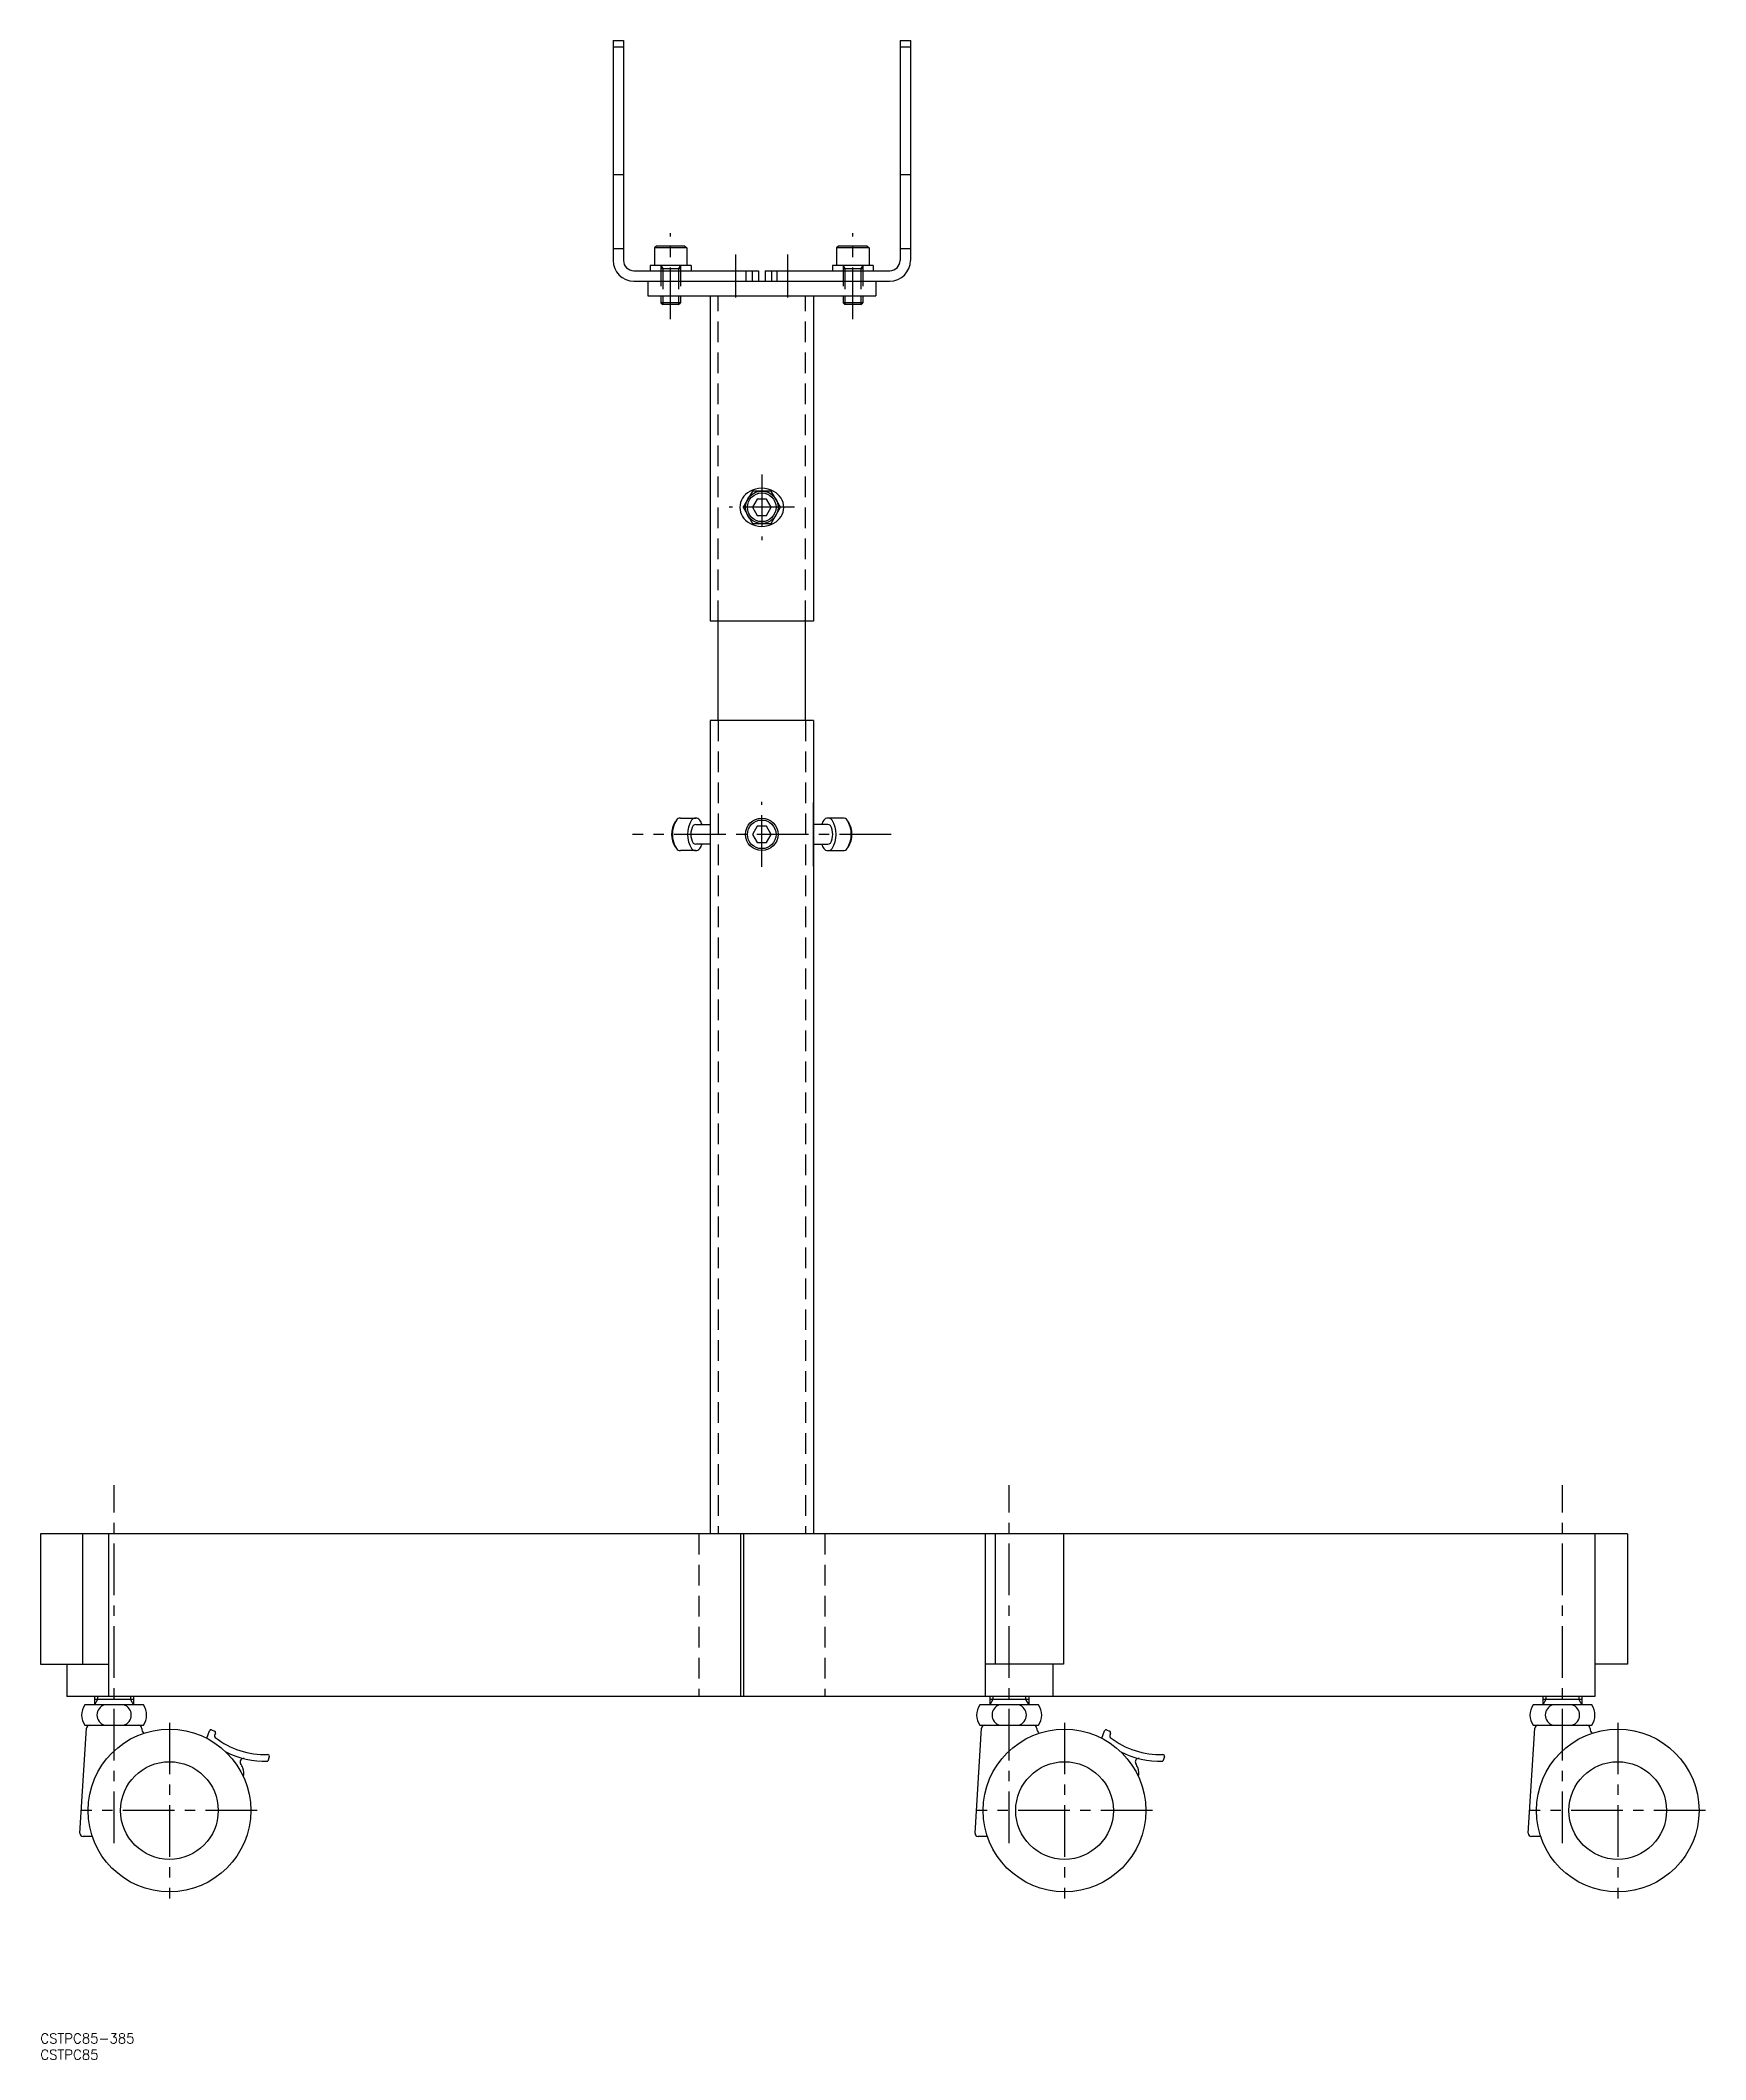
# Model space of a CAD drawing. Extents: x 0 to 1209, y -8 to 1199.
# Drawn here: x 0 to 512, y -8 to 613 of the extents above; entities that cross this region are included whole.
import ezdxf

# ---------------------------------------------------------------- set-up
doc = ezdxf.new("R2010")
doc.units = 0
doc.header["$LTSCALE"] = 0.5
doc.linetypes.add('CENTER', pattern=[50.8, 31.75, -6.35, 6.35, -6.35])
doc.linetypes.add('DASHED', pattern=[19.05, 12.7, -6.35])
doc.layers.get('0').update_dxf_attribs({"linetype": 'CONTINUOUS'})
doc.layers.add('CENTER', color=1, linetype='CENTER')
doc.styles.get("Standard").update_dxf_attribs({"font": 'txt.shx', "height": 10, "bigfont": 'bigfont.shx'})

# ---------------------------------------------------------------- blocks, each defined once
blk = doc.blocks.new('*U91')
at = {"color": 7, "linetype": 'CONTINUOUS'}
blk.add_text('CSTPC85-385', height=3, dxfattribs=at).set_placement((0, -3))
blk = doc.blocks.new('*U92')
at = {"color": 7, "linetype": 'CONTINUOUS'}
blk.add_text('CSTPC85', height=3, dxfattribs=at).set_placement((0, -8))

msp = doc.modelspace()

# ---------------------------------------------------------------- linework, layer by layer
at = {"color": 7, "linetype": 'CONTINUOUS'}
for p, q in [((175.96, 612.55), (175.96, 544.95)), ((175.96, 612.55), (179.16, 612.55)), ((175.96, 610.55), (179.16, 610.55)), ((179.16, 612.55), (179.16, 544.95)), ((264.16, 612.55), (264.16, 544.95)), ((264.16, 612.55), (267.36, 612.55)), ((264.16, 610.55), (267.36, 610.55)), ((267.36, 612.55), (267.36, 544.95)), ((175.96, 571.35), (179.16, 571.35)), ((264.16, 571.35), (267.36, 571.35)), ((175.96, 548.55), (179.16, 548.55)), ((189.26, 549.35), (188.66, 548.75)), ((188.66, 548.75), (188.66, 543.35)), ((198.66, 548.75), (188.66, 548.75)), ((198.06, 549.35), (189.26, 549.35)), ((198.06, 549.35), (198.66, 548.75)), ((198.66, 548.75), (198.66, 543.35)), ((245.26, 549.35), (244.66, 548.75)), ((244.66, 548.75), (244.66, 543.35)), ((254.66, 548.75), (244.66, 548.75)), ((254.06, 549.35), (245.26, 549.35)), ((254.06, 549.35), (254.66, 548.75)), ((254.66, 548.75), (254.66, 543.35)), ((264.16, 548.55), (267.36, 548.55)), ((182.36, 541.75), (220.66, 541.75)), ((199.91, 543.35), (187.41, 543.35)), ((187.41, 543.35), (187.41, 541.75)), ((199.91, 543.35), (199.91, 541.75)), ((218.66, 541.75), (218.66, 538.55)), ((220.66, 541.75), (220.66, 538.55)), ((222.66, 541.75), (260.96, 541.75)), ((222.66, 541.75), (222.66, 538.55)), ((224.66, 541.75), (224.66, 538.55)), ((255.91, 543.35), (243.41, 543.35)), ((243.41, 543.35), (243.41, 541.75)), ((255.91, 543.35), (255.91, 541.75)), ((182.36, 538.55), (260.96, 538.55)), ((186.66, 538.55), (186.66, 534.05)), ((186.66, 534.05), (256.66, 534.05)), ((190.66, 534.05), (190.66, 531.89)), ((190.66, 534.05), (190.66, 531.89)), ((196.66, 534.05), (196.66, 531.89)), ((196.66, 534.05), (196.66, 531.89)), ((205.76, 534.05), (205.76, 434.05)), ((237.21, 534.05), (242.12, 534.05)), ((237.56, 534.05), (237.56, 434.05)), ((246.66, 534.05), (246.66, 531.89)), ((246.66, 534.05), (246.66, 531.89)), ((252.66, 534.05), (252.66, 531.89)), ((252.66, 534.05), (252.66, 531.89)), ((256.66, 538.55), (256.66, 534.05)), ((196.66, 531.89), (190.66, 531.89)), ((190.66, 531.89), (191.21, 531.35)), ((196.66, 531.89), (190.66, 531.89)), ((190.66, 531.89), (191.21, 531.35)), ((196.12, 531.35), (191.21, 531.35)), ((196.12, 531.35), (191.21, 531.35)), ((196.12, 531.35), (196.66, 531.89)), ((196.12, 531.35), (196.66, 531.89)), ((252.66, 531.89), (246.66, 531.89)), ((246.66, 531.89), (247.21, 531.35)), ((252.66, 531.89), (246.66, 531.89)), ((252.12, 531.35), (247.21, 531.35)), ((252.12, 531.35), (247.21, 531.35)), ((252.12, 531.35), (252.66, 531.89)), ((218.78, 474.05), (215.89, 469.05)), ((224.55, 474.05), (218.78, 474.05)), ((227.44, 469.05), (224.55, 474.05)), ((215.89, 469.05), (218.78, 464.05)), ((220.22, 471.55), (218.78, 469.05)), ((218.78, 469.05), (220.22, 466.55)), ((223.11, 471.55), (220.22, 471.55)), ((220.22, 466.55), (223.11, 466.55)), ((224.55, 469.05), (223.11, 471.55)), ((223.11, 466.55), (224.55, 469.05)), ((224.55, 464.05), (227.44, 469.05)), ((218.78, 464.05), (224.55, 464.05)), ((237.56, 434.05), (205.76, 434.05)), ((208.21, 403.55), (208.21, 434.05)), ((235.11, 403.55), (235.11, 434.05)), ((205.76, 403.55), (205.76, 153.55)), ((237.56, 403.55), (205.76, 403.55)), ((237.56, 403.55), (237.56, 153.55)), ((196.68, 373.55), (201.36, 373.55)), ((237.56, 358.73), (237.56, 378.36)), ((246.65, 373.55), (241.97, 373.55)), ((201.36, 371.55), (205.76, 371.55)), ((220.22, 371.05), (218.78, 368.55)), ((218.78, 368.55), (220.22, 366.05)), ((223.11, 371.05), (220.22, 371.05)), ((224.55, 368.55), (223.11, 371.05)), ((223.11, 366.05), (224.55, 368.55)), ((241.97, 371.55), (237.56, 371.55)), ((201.36, 363.55), (196.68, 363.55)), ((205.76, 365.55), (201.36, 365.55)), ((220.22, 366.05), (223.11, 366.05)), ((237.56, 365.55), (241.97, 365.55)), ((241.97, 363.55), (246.65, 363.55)), ((0, 153.55), (0, 113.55)), ((487.66, 153.55), (0, 153.55)), ((12.93, 153.55), (12.93, 113.55)), ((21.02, 103.55), (21.02, 153.55)), ((215.27, 103.55), (215.27, 153.55)), ((216.12, 103.55), (216.12, 153.55)), ((290.31, 153.55), (290.31, 103.55)), ((293.4, 153.55), (293.4, 113.55)), ((314.32, 153.55), (314.32, 113.55)), ((477.66, 153.55), (477.66, 103.55)), ((487.66, 153.55), (487.66, 113.55)), ((0, 113.55), (21.02, 113.55)), ((8.09, 113.55), (8.09, 103.55)), ((314.32, 113.55), (290.31, 113.55)), ((311.23, 103.55), (311.23, 113.55)), ((487.66, 113.55), (477.66, 113.55)), ((477.66, 103.55), (8.09, 103.55)), ((31.65, 101.05), (13.65, 101.05)), ((16.65, 103.55), (16.65, 101.05)), ((28.65, 102.69), (16.65, 102.69)), ((28.65, 103.55), (28.65, 101.05)), ((306.68, 101.05), (288.68, 101.05)), ((291.68, 103.55), (291.68, 101.05)), ((303.68, 102.69), (291.68, 102.69)), ((303.68, 103.55), (303.68, 101.05)), ((476.66, 101.05), (458.66, 101.05)), ((461.66, 103.55), (461.66, 101.05)), ((473.66, 102.69), (461.66, 102.69)), ((473.66, 103.55), (473.66, 101.05)), ((12.15, 61.61), (14.15, 93.81)), ((13.65, 94.75), (31.65, 94.75)), ((31.15, 93.75), (31.15, 93.72)), ((52.58, 93.32), (53.52, 92.98)), ((287.18, 61.61), (289.18, 93.81)), ((288.68, 94.75), (306.68, 94.75)), ((306.18, 93.75), (306.18, 93.72)), ((327.61, 93.32), (328.55, 92.98)), ((457.17, 61.61), (459.17, 93.81)), ((458.66, 94.75), (476.66, 94.75)), ((476.16, 93.75), (476.16, 93.72)), ((51.11, 90.76), (51.94, 93.02)), ((53.82, 92.34), (53.53, 91.57)), ((326.15, 90.76), (326.97, 93.02)), ((328.85, 92.34), (328.57, 91.57)), ((70.33, 85.09), (69.85, 83.76)), ((345.37, 85.09), (344.88, 83.76)), ((15.96, 60.55), (13.15, 60.55)), ((291, 60.55), (288.18, 60.55)), ((460.98, 60.55), (458.16, 60.55))]:
    msp.add_line(p, q, dxfattribs=at)
at = {"color": 3, "linetype": 'DASHED'}
for p, q in [((190.66, 543.35), (190.66, 534.05)), ((190.66, 543.35), (191.21, 542.41)), ((190.66, 542.41), (196.66, 542.41)), ((191.21, 542.41), (191.21, 534.05)), ((196.66, 543.35), (196.12, 542.41)), ((196.12, 542.41), (196.12, 534.05)), ((196.66, 543.35), (196.66, 534.05)), ((216.91, 538.55), (216.91, 541.75)), ((226.41, 538.55), (226.41, 541.75)), ((246.66, 543.35), (246.66, 534.05)), ((246.66, 543.35), (247.21, 542.41)), ((246.66, 542.41), (252.66, 542.41)), ((247.21, 542.41), (247.21, 534.05)), ((252.66, 543.35), (252.12, 542.41)), ((252.12, 542.41), (252.12, 534.05)), ((252.66, 543.35), (252.66, 534.05)), ((208.21, 434.05), (208.21, 534.05)), ((235.11, 434.05), (235.11, 534.05)), ((208.21, 403.55), (208.21, 153.55)), ((235.11, 403.55), (235.11, 153.55)), ((202.31, 153.55), (202.31, 103.55)), ((241.01, 153.55), (241.01, 103.55))]:
    msp.add_line(p, q, dxfattribs=at)
at = {"color": 3, "linetype": 'CONTINUOUS'}
for p, q in [((191.21, 534.05), (191.21, 531.35)), ((191.21, 534.05), (191.21, 531.35)), ((196.12, 534.05), (196.12, 531.35)), ((196.12, 534.05), (196.12, 531.35)), ((247.21, 534.05), (247.21, 531.35)), ((247.21, 534.05), (247.21, 531.35)), ((252.12, 534.05), (252.12, 531.35)), ((252.12, 534.05), (252.12, 531.35)), ((17.59, 102.69), (16.65, 101.05)), ((17.59, 103.55), (17.59, 102.69)), ((27.7, 103.55), (27.7, 102.69)), ((27.7, 102.69), (28.65, 101.05)), ((292.63, 102.69), (291.68, 101.05)), ((292.63, 103.55), (292.63, 102.69)), ((302.74, 103.55), (302.74, 102.69)), ((302.74, 102.69), (303.68, 101.05)), ((462.61, 102.69), (461.66, 101.05)), ((462.61, 103.55), (462.61, 102.69)), ((472.72, 103.55), (472.72, 102.69)), ((472.72, 102.69), (473.66, 101.05))]:
    msp.add_line(p, q, dxfattribs=at)
at = {"color": 7, "linetype": 'CONTINUOUS'}
for centre, radius in [((221.66, 469.05), 5), ((221.66, 469.05), 4.4), ((221.66, 368.55), 5), ((221.66, 368.55), 4.4), ((39.65, 68.55), 25), ((314.68, 68.55), 25), ((484.66, 68.55), 25), ((39.65, 68.55), 15), ((314.68, 68.55), 15), ((484.66, 68.55), 15)]:
    msp.add_circle(centre, radius, dxfattribs=at)
for centre, radius, start, end in [((182.36, 544.95), 6.4, 180, 270), ((182.36, 544.95), 3.2, 180, 270), ((260.96, 544.95), 3.2, 270, 0), ((260.96, 544.95), 6.4, 270, 0), ((220.35, 469.04), 5.41, 116.46785, 243.53215), ((221.66, 467.55), 7.35, 59.52674, 120.47326), ((222.98, 469.04), 5.41, 296.46785, 63.53215), ((221.66, 470.5), 7.32, 239.36427, 300.63573), ((201.34, 368.55), 7.38, 148.5055, 211.4945), ((202.57, 368.55), 8.39, 148.5055, 211.4945), ((196.16, 371.54), 1.41, 132.1122, 142.10307), ((196.68, 371.94), 1.6, 90, 142.10307), ((207.28, 368.55), 8.42, 148.68011, 211.31989), ((201.35, 371.95), 1.6, 38.31043, 142.32425), ((195.5, 368.55), 8.36, 21.03422, 31.70927), ((247.83, 368.55), 8.36, 148.29073, 158.96578), ((241.98, 371.95), 1.6, 37.67575, 141.68957), ((236.05, 368.55), 8.42, 328.68011, 31.31989), ((246.65, 371.94), 1.6, 37.89693, 90), ((240.76, 368.55), 8.39, 328.5055, 31.4945), ((247.17, 371.54), 1.41, 37.89693, 47.8878), ((241.99, 368.55), 7.38, 328.5055, 31.4945), ((205.18, 368.55), 5.33, 149.65724, 210.34276), ((201.36, 370.43), 1.12, 90, 133.60455), ((241.97, 370.43), 1.12, 46.39545, 90), ((238.14, 368.55), 5.33, 329.65724, 30.34276), ((196.16, 365.56), 1.41, 217.89693, 227.8878), ((196.68, 365.15), 1.6, 217.89693, 270), ((201.35, 365.15), 1.6, 217.67575, 321.68957), ((201.36, 366.66), 1.12, 226.39545, 270), ((195.5, 368.55), 8.36, 328.29073, 338.96578), ((247.83, 368.55), 8.36, 201.03422, 211.70927), ((241.98, 365.15), 1.6, 218.31043, 322.32425), ((241.97, 366.66), 1.12, 270, 313.60455), ((246.65, 365.15), 1.6, 270, 322.10307), ((247.17, 365.56), 1.41, 312.1122, 322.10307), ((18.11, 97.9), 5.46, 144.77484, 215.22516), ((20.68, 97.9), 3.3, 107.49736, 252.50264), ((24.61, 97.9), 3.3, 287.49736, 72.50264), ((27.18, 97.9), 5.46, 324.77484, 35.22516), ((293.14, 97.9), 5.46, 144.77484, 215.22516), ((295.72, 97.9), 3.3, 107.49736, 252.50264), ((299.65, 97.9), 3.3, 287.49736, 72.50264), ((302.22, 97.9), 5.46, 324.77484, 35.22516), ((463.13, 97.9), 5.46, 144.77484, 215.22516), ((465.7, 97.9), 3.3, 107.49736, 252.50264), ((469.63, 97.9), 3.3, 287.49736, 72.50264), ((472.2, 97.9), 5.46, 324.77484, 35.22516), ((15.15, 93.75), 1, 90, 176.44582), ((30.15, 93.75), 1, 0, 90), ((33.15, 93.72), 2, 180, 226.40504), ((52.41, 92.85), 0.5, 70, 160), ((290.18, 93.75), 1, 90, 176.44582), ((305.18, 93.75), 1, 0, 90), ((308.18, 93.72), 2, 180, 226.40504), ((327.44, 92.85), 0.5, 70, 160), ((460.16, 93.75), 1, 90, 176.44582), ((475.16, 93.75), 1, 0, 90), ((478.16, 93.72), 2, 180, 226.40504), ((54, 91.39), 0.5, 160, 232.17429), ((53.35, 92.51), 0.5, 340, 70), ((69.03, 110.75), 25, 232.17429, 271.87291), ((329.04, 91.39), 0.5, 160, 232.17429), ((328.38, 92.51), 0.5, 340, 70), ((344.06, 110.75), 25, 232.17429, 271.87291), ((69.03, 110.75), 27, 243.37801, 271.73846), ((62.36, 83.55), 1, 76.22269, 213.66457), ((56.12, 79.39), 6.5, 20, 33.66457), ((58, 80.08), 4.5, 345.94158, 20), ((69.86, 85.26), 0.5, 340, 91.87291), ((344.06, 110.75), 27, 243.37801, 271.73846), ((337.4, 83.55), 1, 76.22269, 213.66457), ((331.15, 79.39), 6.5, 20, 33.66457), ((333.03, 80.08), 4.5, 345.94158, 20), ((344.9, 85.26), 0.5, 340, 91.87291), ((13.15, 61.55), 1, 176.45, 270), ((288.18, 61.55), 1, 176.45, 270), ((458.16, 61.55), 1, 176.45, 270)]:
    msp.add_arc(centre, radius, start, end, dxfattribs=at)
at = {"layer": 'CENTER', "color": 1, "linetype": 'CENTER'}
for p, q in [((193.66, 526.83), (193.66, 553.35)), ((249.66, 526.83), (249.66, 553.35)), ((213.66, 533.55), (213.66, 546.75)), ((229.66, 533.55), (229.66, 546.75)), ((221.66, 479.11), (221.66, 458.98)), ((231.73, 469.05), (211.6, 469.05)), ((221.66, 358.55), (221.66, 378.55)), ((261.39, 368.55), (181.94, 368.55)), ((22.65, 58.55), (22.65, 168.55)), ((297.68, 58.55), (297.68, 168.55)), ((467.66, 58.55), (467.66, 168.55)), ((39.65, 95.55), (39.65, 41.55)), ((314.68, 95.55), (314.68, 41.55)), ((484.66, 95.55), (484.66, 41.55)), ((66.65, 68.55), (12.65, 68.55)), ((341.68, 68.55), (287.68, 68.55)), ((511.66, 68.55), (457.66, 68.55))]:
    msp.add_line(p, q, dxfattribs=at)

# ---------------------------------------------------------------- block references
at = {"color": 7, "linetype": 'CONTINUOUS'}
for name in ['*U91', '*U92']:
    msp.add_blockref(name, (0, 0), dxfattribs=at)

doc.saveas('drawing.dxf')
